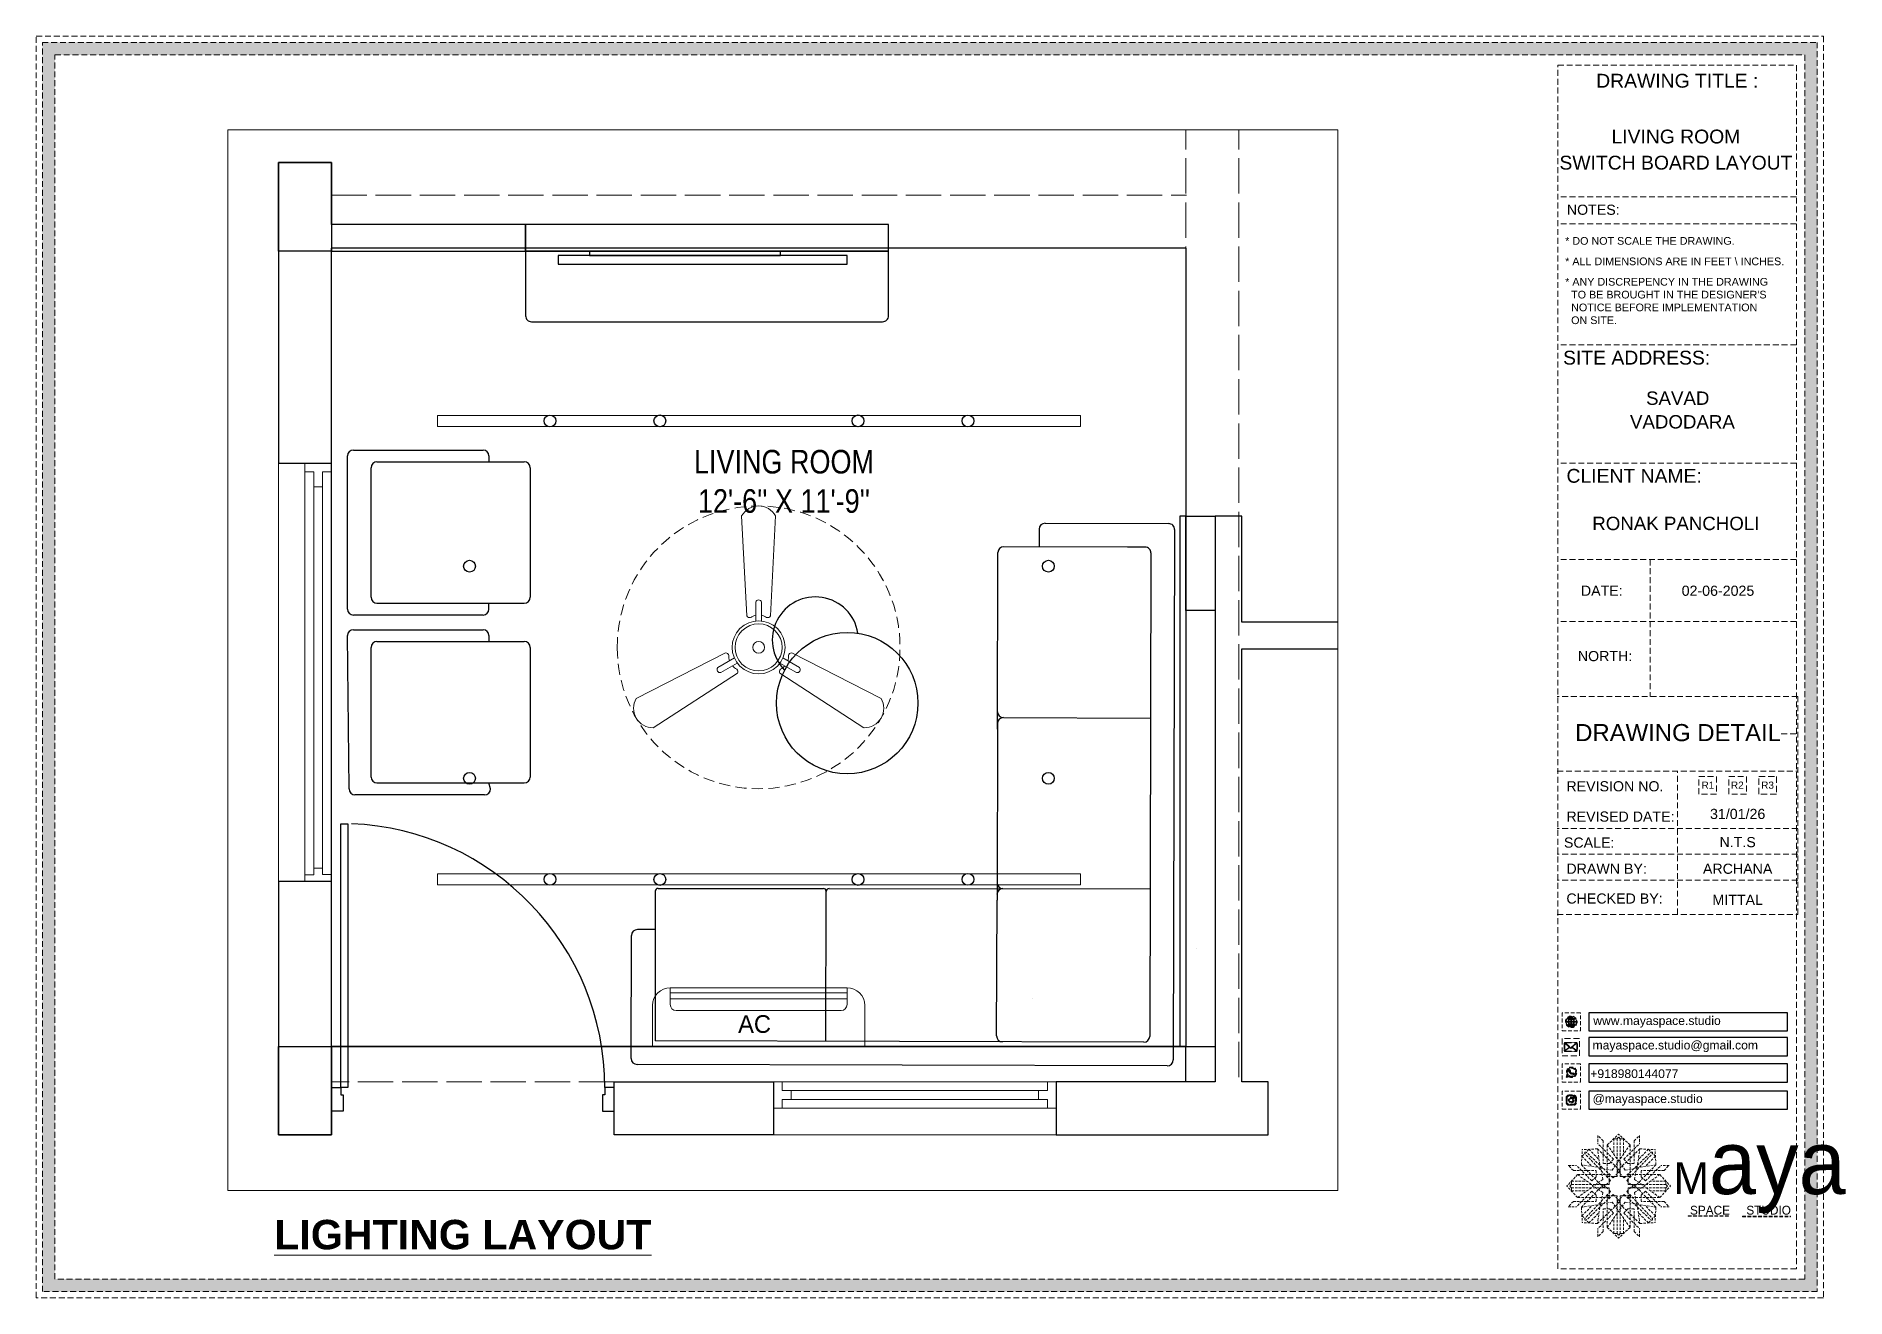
# Model space of a CAD drawing. Header units: millimetres. Extents: x 35877 to 3066687, y -650199 to -40525.
# Drawn here: x 149221.9 to 149529, y -179379.3 to -179165.2 of the extents above; entities that cross this region are included whole.
import ezdxf
from ezdxf.enums import TextEntityAlignment as Align

# ---------------------------------------------------------------- set-up
doc = ezdxf.new("R2010")
doc.units = ezdxf.units.MM
doc.header["$MEASUREMENT"] = 0
for name, pattern in [('ACAD_ISO02W100', [15, 12, -3]), ('DASHED', [0.75, 0.5, -0.25]), ('DASHEDX2', [1.5, 1, -0.5])]:
    doc.linetypes.add(name, pattern=pattern)
doc.layers.add('AR DOOR', color=40, linetype='Continuous')
doc.layers.add('AR ELE-5', color=134, linetype='Continuous')
for name, color, linetype, lineweight in [('COLUMN', 1, 'Continuous', 30), ('DIM.', 250, 'Continuous', 13), ('dim05', 1, 'Continuous', 13), ('Dimension', 10, 'DASHEDX2', 20), ('el', 7, 'Continuous', 20), ('Electrical', 84, 'Continuous', 30), ('FIRST FLOOR ( TEXT )', 7, 'Continuous', 9), ('FUR', 250, 'Continuous', 0), ('FURNITURE', 32, 'Continuous', 9), ('furniture dimensions', 1, 'DASHED', 0), ('GROUND FLOOR', 7, 'Continuous', 9), ('GROUND FLOOR  ( PLINE )', 251, 'Continuous', 30), ('GROUND FLOOR ( DW_RAIL )', 7, 'Continuous', 9), ('Labelling', 1, 'Continuous', 25), ('NAME PLATE', 7, 'Continuous', 25), ('Text', 7, 'Continuous', 15)]:
    doc.layers.add(name, color=color, linetype=linetype, lineweight=lineweight)
doc.styles.add('Arial', font='arial.ttf')
doc.styles.add('KATHA', font='swissc.ttf')
doc.styles.get("Standard").update_dxf_attribs({"font": 'arial.ttf', "height": 6})
doc.styles.add('TEXT', font='eurr____.ttf')

msp = doc.modelspace()

# ---------------------------------------------------------------- texts
at = {"color": 18, "true_color": 0x000000, "transparency": 33554687, "char_height": 1.47451, "attachment_point": 1}
for s, width, gutter_width, insert in [('www.mayaspace.studio', 9.902, 8.283, (149486.138, -179331.526, 0.238)), ('mayaspace.studio@gmail.com', 6.17756, 5.167, (149486.021, -179335.686, 0.238)), ('+918980144077', 24.08958, 5.167, (149485.639, -179340.536, 0.238)), ('@mayaspace.studio', 6.17756, 5.167, (149486.021, -179344.775, 0.238))]:
    msp.add_mtext_dynamic_manual_height_columns(s, width=width, gutter_width=gutter_width, heights=[0], dxfattribs=dict(at, insert=insert))
at = {"layer": 'DIM.', "color": 1, "transparency": 33554687, "insert": (149262.28, -179366.084, 0.307), "char_height": 5, "attachment_point": 1}
msp.add_mtext_dynamic_manual_height_columns('{\\fArial|b1|i0|c0|p34;\\LLIGHTING LAYOUT}', width=111.55884, gutter_width=1, heights=[0], dxfattribs=at)
at = {"layer": 'FIRST FLOOR ( TEXT )', "transparency": 33554687, "insert": (149348.786, -179240.76, -0.005), "char_height": 4, "attachment_point": 5, "style": 'KATHA'}
msp.add_mtext("LIVING ROOM\\P12'-6'' X 11'-9''", dxfattribs=at)
at = {"layer": 'NAME PLATE', "transparency": 33554687, "style": 'Arial'}
for s, height, p in [('DRAWING TITLE : ', 2.34819, (149500.854, -179173.908, 0.238)), ('LIVING ROOM', 2.34819, (149500.162, -179183.381, 0.238)), ('SWITCH BOARD LAYOUT', 2.34819, (149500.172, -179187.809, 0.238)), ('NOTES:', 1.7253, (149486.141, -179195.491, 0.238)), ('SITE ADDRESS:', 2.34819, (149493.503, -179220.908, 0.238)), (' SAVAD ', 2.27, (149500.473, -179227.749, 0.13)), ('VADODARA', 2.27, (149501.269, -179231.763, 0.13)), ('CLIENT NAME:', 2.34819, (149493.076, -179240.971, 0.238)), ('RONAK PANCHOLI    ', 2.26996, (149501.916, -179249.012, 0.13)), ('DATE:', 1.7253, (149487.587, -179260.16, 0.238)), ('02-06-2025', 1.7253, (149507.305, -179260.16, 0.238)), ('NORTH:', 1.7253, (149488.138, -179271.252, 0.238)), ('DRAWING DETAIL', 2.90312, (149500.53, -179284.83, 0.238)), ('REVISION NO.', 1.72534, (149489.815, -179293.351, 0.238)), ('REVISED DATE: ', 1.72534, (149491.088, -179298.496, 0.238)), ('SCALE:', 1.7253, (149485.447, -179302.908, 0.238)), ('DRAWN BY:', 1.7253, (149488.408, -179307.342, 0.238)), ('ARCHANA', 1.7253, (149510.646, -179307.349, 0.238)), ('CHECKED BY:', 1.72534, (149489.749, -179312.404, 0.238)), ('MITTAL', 1.7253, (149510.646, -179312.633, 0.238))]:
    msp.add_text(s, height=height, dxfattribs=at).set_placement(p, align=Align.CENTER)
for s, p in [('R1', (149504.507, -179292.906, 0.238)), ('R2', (149509.501, -179292.906, 0.238))]:
    msp.add_text(s, height=1.2163, dxfattribs=at).set_placement(p)
at = {"layer": 'NAME PLATE', "transparency": 33554687, "char_height": 1.30493, "width": 50.41613, "attachment_point": 1, "style": 'Arial'}
for s, insert in [('* DO NOT SCALE THE DRAWING.', (149481.372, -179199.267, 0.238)), ('* ALL DIMENSIONS ARE IN FEET \\\\ INCHES.', (149481.372, -179202.738, 0.238)), ("* ANY DISCREPENCY IN THE DRAWING \\P  TO BE BROUGHT IN THE DESIGNER'S\\P  NOTICE BEFORE IMPLEMENTATION \\P  ON SITE.", (149481.372, -179206.208, 0.238))]:
    msp.add_mtext(s, dxfattribs=dict(at, insert=insert))
at = {"layer": 'NAME PLATE', "lineweight": 0, "transparency": 33554687, "char_height": 1.7253, "attachment_point": 2, "style": 'Arial'}
for s, insert, width in [('31/01/26', (149510.646, -179296.321, 0.238), 14.9521), ('N.T.S', (149510.646, -179301.097, 0.238), 3.3674)]:
    msp.add_mtext(s, dxfattribs=dict(at, insert=insert, width=width))

# ---------------------------------------------------------------- blocks, each defined once
blk = doc.blocks.new('*U20')
for points in [[(0, 0), (0, 1120), (30, 1120), (30, 0)], [(-40, 0), (0, 0), (0, -30), (10, -30), (10, -100), (-40, -100)], [(1160, 0), (1120, 0), (1120, -30), (1110, -30), (1110, -100), (1160, -100)]]:
    blk.add_lwpolyline(points, close=True)
at = {"layer": 'AR ELE-5', "linetype": 'ByBlock', "ltscale": 15}
blk.add_arc((-1.6, -0.7), 1121.6, 0.03474, 87.62699, dxfattribs=at)
blk = doc.blocks.new('ac paln')
at = {"layer": 'Electrical', "lineweight": 15}
for p, q in [((389238.69, -37646.36), (389238.69, -37610.34)), ((389238.69, -37610.34), (389245.67, -37610.34)), ((389245.81, -37613.35), (389248.68, -37613.35)), ((389246.82, -37643.35), (389246.82, -37613.35)), ((389247.82, -37643.35), (389247.82, -37613.35)), ((389248.68, -37613.35), (389248.68, -37643.35)), ((389248.68, -37643.35), (389248.68, -37613.35)), ((389244.81, -37642.35), (389244.81, -37614.35)), ((389245.81, -37643.35), (389248.68, -37643.35)), ((389248.68, -37643.35), (389248.68, -37643.35)), ((389245.67, -37646.36), (389238.69, -37646.36))]:
    blk.add_line(p, q, dxfattribs=at)
for centre, start, end in [((389245.67, -37613.35), 0, 90), ((389245.67, -37643.35), 270, 0)]:
    blk.add_arc(centre, 3.01, start, end, dxfattribs=at)
at = {"layer": 'Electrical', "lineweight": 15, "extrusion": (0, 0, -1)}
for centre, start_param, end_param in [((389245.81, -37614.35), -0.785398, 0.785398), ((389245.81, -37642.35), 3.926991, 5.497787)]:
    blk.add_ellipse(centre, major_axis=(-0.71, 0.71), ratio=1, start_param=start_param, end_param=end_param, dxfattribs=at)
at = {"layer": 'Text', "style": 'TEXT'}
blk.add_text('AC', height=3, rotation=270, dxfattribs=at).set_placement((389241.02, -37624.87))
blk = doc.blocks.new('FSFSF')
at = {"color": 42, "lineweight": 5, "true_color": 0xe0ac11}
for p, q in [((28600.03, 143.51), (28600.03, 140.16)), ((28602.15, 141.41), (28600.03, 143.51)), ((28603.86, 139.69), (28608.58, 144.08)), ((28607.9, 142.22), (28608.58, 142.85)), ((28613.31, 139.69), (28608.58, 144.08)), ((28609.27, 142.22), (28608.59, 142.85)), ((28615.02, 141.41), (28617.14, 143.51)), ((28617.14, 143.51), (28617.14, 140.16)), ((28593.19, 131.45), (28593.54, 137.71)), ((28593.39, 135), (28594.56, 136.12)), ((28593.39, 135), (28597.6, 130.78)), ((28599.8, 138.06), (28593.54, 137.71)), ((28595.12, 136.69), (28594.53, 136.69)), ((28594.56, 136.12), (28594.56, 136.71)), ((28605.17, 124.98), (28594.56, 136.12)), ((28596.24, 137.86), (28595.12, 136.69)), ((28606.27, 126.08), (28595.12, 136.69)), ((28596.24, 137.86), (28600.47, 133.65)), ((28601.03, 130), (28599.8, 138.06)), ((28599.8, 138.05), (28608.58, 129.56)), ((28606.47, 133.76), (28600.03, 140.16)), ((28602.15, 141.41), (28602.15, 131.95)), ((28603.86, 126.58), (28603.86, 139.69)), ((28603.86, 139.69), (28608.58, 133.02)), ((28607.9, 142.22), (28606.58, 142.22)), ((28606.58, 142.22), (28606.58, 135.84)), ((28607.9, 142.22), (28607.9, 126.58)), ((28613.31, 139.69), (28608.59, 133.02)), ((28617.37, 138.05), (28608.59, 129.56)), ((28609.27, 142.22), (28609.27, 126.58)), ((28609.27, 142.22), (28610.59, 142.22)), ((28610.59, 142.22), (28610.59, 135.84)), ((28610.7, 133.76), (28617.14, 140.16)), ((28610.9, 126.08), (28622.05, 136.69)), ((28612.02, 124.98), (28622.62, 136.12)), ((28613.31, 126.58), (28613.31, 139.69)), ((28615.02, 141.41), (28615.02, 131.95)), ((28616.14, 130), (28617.37, 138.06)), ((28620.93, 137.86), (28616.7, 133.65)), ((28617.37, 138.06), (28623.63, 137.71)), ((28623.8, 135), (28619.59, 130.78)), ((28620.93, 137.86), (28622.05, 136.69)), ((28622.05, 136.69), (28622.64, 136.69)), ((28622.62, 136.12), (28622.62, 136.71)), ((28623.8, 135), (28622.62, 136.12)), ((28624, 131.45), (28623.65, 137.71)), ((28591.56, 127.39), (28587.17, 122.66)), ((28587.73, 131.22), (28591.08, 131.22)), ((28589.84, 129.1), (28587.73, 131.22)), ((28589.84, 129.1), (28599.29, 129.1)), ((28597.49, 124.78), (28591.08, 131.22)), ((28604.66, 127.39), (28591.56, 127.39)), ((28591.56, 127.39), (28598.23, 122.67)), ((28593.19, 131.45), (28601.69, 122.67)), ((28601.25, 130.22), (28593.19, 131.45)), ((28599.29, 126.5), (28599.29, 129.1)), ((28605.86, 129.18), (28601.03, 130)), ((28602.07, 125.39), (28601.25, 130.22)), ((28604.75, 131.95), (28602.15, 131.95)), ((28603.68, 126.54), (28603.68, 127.39)), ((28604.71, 127.57), (28603.86, 127.57)), ((28604.66, 123.35), (28604.66, 127.39)), ((28604.7, 126.58), (28604.71, 127.57)), ((28606.47, 133.76), (28604.75, 131.95)), ((28605.86, 129.18), (28608.58, 133.02)), ((28606.27, 126.08), (28608.58, 128.27)), ((28607.9, 128.92), (28608.58, 129.56)), ((28607.9, 128.92), (28608.58, 128.27)), ((28611.31, 129.18), (28608.59, 133.02)), ((28609.27, 128.92), (28608.59, 129.56)), ((28609.27, 128.92), (28608.59, 128.27)), ((28610.9, 126.08), (28608.59, 128.27)), ((28610.7, 133.76), (28612.42, 131.95)), ((28611.31, 129.18), (28616.14, 130)), ((28612.42, 131.95), (28615.02, 131.95)), ((28612.46, 126.58), (28612.46, 127.57)), ((28612.46, 127.57), (28613.31, 127.57)), ((28612.52, 123.35), (28612.52, 127.39)), ((28612.52, 127.39), (28625.63, 127.39)), ((28613.51, 126.54), (28613.51, 127.39)), ((28615.12, 125.39), (28615.94, 130.22)), ((28623.99, 131.45), (28615.5, 122.67)), ((28615.94, 130.22), (28624, 131.45)), ((28627.34, 129.1), (28617.89, 129.1)), ((28617.89, 126.5), (28617.89, 129.1)), ((28625.63, 127.39), (28618.96, 122.67)), ((28619.7, 124.78), (28626.1, 131.22)), ((28625.63, 127.39), (28630.02, 122.66)), ((28629.45, 131.22), (28626.1, 131.22)), ((28627.34, 129.1), (28629.45, 131.22)), ((28591.56, 117.94), (28587.17, 122.66)), ((28589.03, 123.35), (28588.4, 122.67)), ((28589.03, 121.98), (28588.4, 122.65)), ((28589.03, 123.35), (28589.03, 124.67)), ((28589.03, 124.67), (28595.4, 124.67)), ((28589.03, 123.35), (28604.66, 123.35)), ((28589.03, 121.98), (28604.66, 121.98)), ((28589.03, 121.98), (28589.03, 120.66)), ((28589.03, 120.66), (28595.4, 120.66)), ((28597.49, 120.54), (28591.08, 114.11)), ((28591.56, 117.94), (28598.23, 122.65)), ((28593.19, 113.88), (28601.69, 122.65)), ((28605.17, 120.35), (28594.56, 109.2)), ((28597.49, 124.78), (28599.29, 126.5)), ((28597.49, 120.54), (28599.29, 118.83)), ((28602.07, 125.39), (28598.23, 122.67)), ((28602.07, 119.94), (28598.23, 122.65)), ((28602.07, 119.94), (28601.25, 115.1)), ((28602.33, 123.35), (28601.69, 122.67)), ((28602.33, 121.98), (28601.69, 122.65)), ((28602.33, 123.35), (28602.97, 122.67)), ((28602.33, 121.98), (28602.97, 122.65)), ((28605.17, 124.98), (28602.97, 122.67)), ((28605.17, 120.35), (28602.97, 122.65)), ((28604.66, 126.54), (28603.68, 126.54)), ((28607.9, 126.58), (28603.86, 126.58)), ((28604.66, 121.98), (28604.66, 117.94)), ((28609.27, 126.58), (28613.31, 126.58)), ((28612.02, 124.98), (28614.21, 122.67)), ((28612.02, 120.35), (28614.21, 122.65)), ((28612.02, 120.35), (28622.62, 109.2)), ((28612.52, 126.54), (28613.51, 126.54)), ((28628.16, 123.35), (28612.52, 123.35)), ((28612.52, 121.98), (28612.52, 117.94)), ((28628.16, 121.98), (28612.52, 121.98)), ((28614.85, 123.35), (28614.21, 122.67)), ((28614.85, 121.98), (28614.21, 122.65)), ((28614.85, 123.35), (28615.5, 122.67)), ((28614.85, 121.98), (28615.5, 122.65)), ((28615.12, 125.39), (28618.96, 122.67)), ((28615.12, 119.94), (28618.96, 122.65)), ((28615.12, 119.94), (28615.94, 115.1)), ((28623.99, 113.88), (28615.5, 122.65)), ((28619.7, 124.78), (28617.89, 126.5)), ((28619.7, 120.54), (28617.89, 118.83)), ((28625.63, 117.94), (28618.96, 122.65)), ((28619.7, 120.54), (28626.1, 114.11)), ((28628.16, 124.67), (28621.78, 124.67)), ((28628.16, 120.66), (28621.78, 120.66)), ((28625.63, 117.94), (28630.02, 122.66)), ((28628.16, 123.35), (28628.16, 124.67)), ((28628.16, 123.35), (28628.78, 122.67)), ((28628.16, 121.98), (28628.78, 122.65)), ((28628.16, 121.98), (28628.16, 120.66)), ((28589.84, 116.23), (28587.73, 114.11)), ((28587.73, 114.11), (28591.08, 114.11)), ((28589.84, 116.23), (28599.29, 116.23)), ((28604.66, 117.94), (28591.56, 117.94)), ((28601.25, 115.1), (28593.19, 113.87)), ((28593.19, 113.87), (28593.54, 107.62)), ((28593.39, 110.32), (28597.6, 114.55)), ((28606.27, 119.15), (28595.12, 108.54)), ((28599.29, 118.83), (28599.29, 116.23)), ((28599.8, 107.17), (28608.58, 115.67)), ((28601.03, 115.23), (28599.8, 107.17)), ((28605.86, 116.05), (28601.03, 115.23)), ((28602.15, 103.82), (28602.15, 113.27)), ((28604.75, 113.27), (28602.15, 113.27)), ((28604.66, 118.78), (28603.68, 118.78)), ((28603.68, 118.78), (28603.68, 117.94)), ((28607.9, 118.65), (28603.86, 118.65)), ((28603.86, 118.65), (28603.86, 105.54)), ((28604.71, 117.66), (28603.86, 117.66)), ((28604.7, 118.65), (28604.71, 117.66)), ((28606.47, 111.47), (28604.75, 113.27)), ((28605.86, 116.05), (28608.58, 112.21)), ((28606.27, 119.15), (28608.58, 116.96)), ((28607.9, 103.01), (28607.9, 118.65)), ((28607.9, 116.31), (28608.58, 116.96)), ((28607.9, 116.31), (28608.58, 115.67)), ((28610.9, 119.15), (28608.59, 116.96)), ((28609.27, 116.31), (28608.59, 116.96)), ((28609.27, 116.31), (28608.59, 115.67)), ((28611.31, 116.05), (28608.59, 112.21)), ((28617.37, 107.17), (28608.59, 115.67)), ((28609.27, 118.65), (28613.31, 118.65)), ((28609.27, 103.01), (28609.27, 118.65)), ((28610.7, 111.47), (28612.42, 113.27)), ((28610.9, 119.15), (28622.05, 108.54)), ((28611.31, 116.05), (28616.14, 115.23)), ((28612.42, 113.27), (28615.02, 113.27)), ((28612.46, 118.65), (28612.46, 117.66)), ((28612.46, 117.66), (28613.31, 117.66)), ((28612.52, 118.78), (28613.51, 118.78)), ((28612.52, 117.94), (28625.63, 117.94)), ((28613.31, 118.65), (28613.31, 105.54)), ((28613.51, 118.78), (28613.51, 117.94)), ((28615.02, 103.82), (28615.02, 113.27)), ((28615.94, 115.1), (28624, 113.87)), ((28616.14, 115.23), (28617.37, 107.17)), ((28617.89, 118.83), (28617.89, 116.23)), ((28627.34, 116.23), (28617.89, 116.23)), ((28623.8, 110.32), (28619.59, 114.55)), ((28624, 113.87), (28623.65, 107.62)), ((28629.45, 114.11), (28626.1, 114.11)), ((28627.34, 116.23), (28629.45, 114.11)), ((28593.39, 110.32), (28594.56, 109.2)), ((28599.8, 107.17), (28593.54, 107.52)), ((28595.12, 108.54), (28594.53, 108.54)), ((28594.56, 109.2), (28594.56, 108.61)), ((28596.24, 107.37), (28595.12, 108.54)), ((28596.24, 107.37), (28600.47, 111.58)), ((28606.47, 111.47), (28600.03, 105.07)), ((28600.03, 101.71), (28600.03, 105.07)), ((28603.86, 105.54), (28608.58, 112.21)), ((28603.86, 105.54), (28608.58, 101.15)), ((28606.58, 103.01), (28606.58, 109.38)), ((28613.31, 105.54), (28608.58, 101.15)), ((28613.31, 105.54), (28608.59, 112.21)), ((28610.59, 103.01), (28610.59, 109.38)), ((28610.7, 111.47), (28617.14, 105.07)), ((28620.93, 107.37), (28616.7, 111.58)), ((28617.14, 101.71), (28617.14, 105.07)), ((28617.37, 107.17), (28623.63, 107.52)), ((28620.93, 107.37), (28622.05, 108.54)), ((28622.05, 108.54), (28622.64, 108.54)), ((28623.8, 110.32), (28622.62, 109.2)), ((28622.62, 109.2), (28622.62, 108.61)), ((28602.15, 103.82), (28600.03, 101.71)), ((28607.9, 103.01), (28606.58, 103.01)), ((28607.9, 103.01), (28608.58, 102.38)), ((28609.27, 103.01), (28608.59, 102.38)), ((28609.27, 103.01), (28610.59, 103.01)), ((28615.02, 103.82), (28617.14, 101.71))]:
    blk.add_line(p, q, dxfattribs=at)
blk = doc.blocks.new('hgwg')
at = {"layer": 'Dimension', "true_color": 0xd39e00}
h = blk.add_hatch(color=42, dxfattribs=at)
h.dxf.hatch_style = 1
h.paths.add_polyline_path([(27505.71, 45.05), (27494.27, 45.05), (27494.27, 44.9), (27505.71, 44.9)])
h = blk.add_hatch(color=42, dxfattribs=at)
h.dxf.hatch_style = 1
h.paths.add_polyline_path([(27523.3, 44.9), (27509.68, 44.9), (27509.68, 44.75), (27523.3, 44.75)])
at = {"layer": 'Dimension', "color": 42, "true_color": 0xd39e00}
for p, q in [((27494.27, 45.05), (27505.71, 45.05)), ((27494.27, 44.9), (27494.27, 45.05)), ((27494.27, 44.9), (27505.71, 44.9)), ((27505.71, 45.05), (27505.71, 44.9)), ((27509.68, 44.9), (27523.3, 44.9)), ((27509.68, 44.9), (27509.68, 44.75)), ((27509.68, 44.75), (27523.3, 44.75)), ((27523.3, 44.75), (27523.3, 44.9))]:
    blk.add_line(p, q, dxfattribs=at)
at = {"layer": 'Dimension', "color": 42, "true_color": 0xd39e00, "attachment_point": 1}
for s, width, insert, char_height in [('{\\fCinzel|b0|i0|c0|p2;\\H1.5x;M\\fAmsterdam One|b0|i0|c0|p2;\\H2x;aya}', 85.3277, (27490.17, 69.17), 6), ('{\\fCinzel|b0|i0|c0|p0;SPACE     STUDIO}', 66.129, (27494.83, 47.86), 2.5)]:
    blk.add_mtext_dynamic_manual_height_columns(s, width=width, gutter_width=30, heights=[0], dxfattribs=dict(at, insert=insert, char_height=char_height))
blk = doc.blocks.new('aggerg')
at = {"layer": 'Dimension', "color": 42, "true_color": 0xd39e00}
blk.add_lwpolyline([(-1.41, 1.41), (1.41, 1.41), (1.41, -1.41), (-1.41, -1.41)], close=True, dxfattribs=at)
at = {"layer": 'NAME PLATE', "lineweight": 0, "insert": (-0.03, 0.62), "char_height": 1.151, "width": 2.2458, "attachment_point": 2, "style": 'Arial'}
blk.add_mtext('R3', dxfattribs=at)
blk = doc.blocks.new('QEGW4TG')
at = {"layer": 'Dimension', "true_color": 0x000000}
h = blk.add_hatch(color=18, dxfattribs=at)
h.dxf.hatch_style = 1
h.paths.add_polyline_path([(2.69, 1.93, 0.170513), (2.95, 1.97, 0.190337), (3.11, 2.18, 0.316231), (3.07, 2.28), (2.79, 2.37, 0.273721), (2.69, 2.34, 0.040749), (2.63, 2.27, -0.441282), (2.53, 2.25, -0.11828), (2.06, 2.64, -0.441282), (2.07, 2.74, 0.040749), (2.13, 2.81, 0.290083), (2.14, 2.92), (2.01, 3.18, 0.316231), (1.91, 3.2, 0.190337), (1.73, 3, 0.170513), (1.72, 2.74, 0.252784)], flags=0)
h.paths.add_polyline_path([(1.19, 1.98), (1.03, 1.3, 0.550912), (1.11, 1.23), (1.75, 1.39, 6.344125)])
h.paths.add_polyline_path([(1.81, 1.7), (1.4, 1.6), (1.5, 2.03, -9.071339)], flags=16)
h.paths.add_polyline_path([(3.11, 2.16, -0.17811), (2.95, 1.97, -0.170513), (2.69, 1.93, -0.252784), (1.72, 2.74, -0.170513), (1.73, 3, -0.17811), (1.89, 3.19, -0.370089), (2.01, 3.18), (2.14, 2.92, -0.307185), (2.13, 2.8, -0.041087), (2.06, 2.73, 0.321676), (2.05, 2.65, 0.126524), (2.55, 2.24, 0.312216), (2.62, 2.26, -0.041087), (2.68, 2.34, -0.290673), (2.79, 2.37), (3.07, 2.28, -0.370089)], flags=0)
h = blk.add_hatch(color=18, dxfattribs=at)
h.dxf.hatch_style = 1
h.paths.add_polyline_path([(2.79, 2.37, 0.273721), (2.69, 2.34, 0.040749), (2.63, 2.27, -0.441282), (2.53, 2.25, -0.11828), (2.06, 2.64, -0.441282), (2.07, 2.74, 0.040749), (2.13, 2.81, 0.290083), (2.14, 2.92), (2.01, 3.18, 0.316231), (1.91, 3.2, 0.190337), (1.73, 3, 0.170513), (1.72, 2.74, 0.252784), (2.69, 1.93, 0.170513), (2.95, 1.97, 0.190337), (3.11, 2.18, 0.316231), (3.07, 2.28)])
for p, q in [((1.19, 1.98), (1.03, 1.3)), ((1.1, 1.23), (1.75, 1.39)), ((1.5, 2.03), (1.4, 1.6)), ((1.4, 1.6), (1.81, 1.7)), ((2.01, 3.18), (2.14, 2.92)), ((3.07, 2.28), (2.8, 2.36))]:
    blk.add_line(p, q)
blk.add_lwpolyline([(0, 0), (4.68, 0), (4.68, 4.68), (0, 4.68)], close=True)
for centre, radius, start, end in [((1.09, 1.29), 0.0598, 164.8483, 282.1458), ((2.39, 2.56), 1.34, 241.4727, 205.6422), ((2.39, 2.56), 1.04, 235.9962, 210.8333), ((2.09, 2.87), 0.39, 159.7007, 198.4072), ((2.96, 3.23), 1.33, 201.4218, 258.1669), ((2.07, 2.87), 0.364, 118.9685, 159.3648), ((1.94, 3.12), 0.0896, 41.8985, 123.1344), ((2.11, 2.68), 0.066, 135.9932, 224.8892), ((1.67, 3.16), 0.586, 312.4617, 321.8728), ((3.12, 3.42), 1.31, 216.5455, 243.5279), ((2.05, 2.87), 0.104, 320.3924, 28.6971), ((2.57, 2.3), 0.066, 234.2482, 323.1441), ((3.11, 1.94), 0.586, 137.2645, 146.6756), ((2.76, 2.27), 0.104, 70.4402, 138.745), ((2.75, 2.31), 0.39, 260.7301, 299.4366), ((2.76, 2.29), 0.364, 299.7725, 340.1688), ((3.03, 2.2), 0.0896, 336.0029, 57.2388)]:
    blk.add_arc(centre, radius, start, end)
blk = doc.blocks.new('ASGERG')
at = {"layer": 'Dimension', "true_color": 0x000000}
h = blk.add_hatch(color=18, dxfattribs=at)
h.dxf.hatch_style = 1
h.paths.add_polyline_path([(0.99, 1.7, 0.353872), (1.69, 1.03), (2.96, 1.03, 0.353872), (3.66, 1.7), (3.66, 2.99, 0.353872), (2.96, 3.67), (1.69, 3.67, 0.353872), (0.99, 2.99)])
h.paths.add_polyline_path([(1.27, 2.97, -0.353872), (1.72, 3.4), (2.94, 3.4, -0.353872), (3.38, 2.97), (3.38, 1.72, -0.353872), (2.94, 1.3), (1.72, 1.3, -0.353872), (1.27, 1.72)], flags=16)
h.paths.add_polyline_path([(3.02, 2.35, -1), (1.64, 2.35, -1)], flags=0)
h.paths.add_polyline_path([(2.74, 2.35, -1), (1.92, 2.35, -1)], flags=0)
h.paths.add_polyline_path([(2.86, 3.02, -1), (3.19, 3.02, -1)], flags=0)
h.paths.add_polyline_path([(1.64, 2.35, 1), (3.02, 2.35, 1)], flags=0)
h = blk.add_hatch(color=18, dxfattribs=at)
h.dxf.hatch_style = 1
h.paths.add_polyline_path([(1.64, 2.35, 1), (3.02, 2.35, 1)])
h.paths.add_polyline_path([(2.74, 2.35, -1), (1.92, 2.35, -1)], flags=16)
h = blk.add_hatch(color=18, dxfattribs=at)
h.dxf.hatch_style = 1
h.paths.add_polyline_path([(3.19, 3.02, 1), (2.86, 3.02, 1)])
for p, q in [((0.99, 2.99), (0.99, 1.7)), ((1.27, 2.97), (1.27, 1.72)), ((1.69, 3.67), (2.96, 3.67)), ((1.69, 1.03), (2.96, 1.03)), ((2.94, 3.4), (1.72, 3.4)), ((2.94, 1.3), (1.72, 1.3)), ((3.38, 2.97), (3.38, 1.72)), ((3.66, 2.99), (3.66, 1.7))]:
    blk.add_line(p, q)
blk.add_lwpolyline([(0, 0), (4.68, 0), (4.68, 4.68), (0, 4.68)], close=True)
for centre, radius in [((2.33, 2.35), 0.694), ((2.33, 2.35), 0.414), ((3.02, 3.02), 0.168)]:
    blk.add_circle(centre, radius)
for centre, radius, start, end in [((1.76, 2.89), 0.778, 94.8631, 172.8127), ((1.76, 1.8), 0.778, 187.1873, 265.1369), ((1.76, 2.91), 0.491, 94.8631, 172.8127), ((1.76, 1.78), 0.491, 187.1873, 265.1369), ((2.9, 2.91), 0.491, 7.1873, 85.1369), ((2.9, 1.78), 0.491, 274.8631, 352.8127), ((2.89, 2.89), 0.778, 7.1873, 85.1369), ((2.89, 1.8), 0.778, 274.8631, 352.8127)]:
    blk.add_arc(centre, radius, start, end)
blk = doc.blocks.new('DTGWEGEARG')
at = {"layer": 'Dimension', "true_color": 0x000000}
h = blk.add_hatch(color=18, dxfattribs=at)
h.dxf.hatch_style = 1
h.paths.add_polyline_path([(3.83, 2.34, 1), (0.85, 2.34, 1)])
h.paths.add_polyline_path([(2.51, 1.01, 0.105795), (2.96, 1.58, -0.055205), (3.3, 1.41, -0.169822)], flags=16)
h.paths.add_polyline_path([(2.41, 1.12), (2.41, 1.69, -0.058279), (2.81, 1.63, -0.103353)], flags=16)
h.paths.add_polyline_path([(2.26, 1.13, -0.101741), (1.87, 1.63, -0.057171), (2.26, 1.69)], flags=16)
h.paths.add_polyline_path([(2.17, 1.01, -0.169822), (1.38, 1.41, -0.055205), (1.72, 1.58, 0.105795)], flags=16)
h.paths.add_polyline_path([(3.02, 1.72, 0.081336), (3.13, 2.27), (3.68, 2.27, -0.152069), (3.4, 1.52, 0.05687)], flags=16)
h.paths.add_polyline_path([(2.87, 1.77, 0.061945), (2.41, 1.84), (2.41, 2.27), (2.98, 2.27, -0.081344)], flags=16)
h.paths.add_polyline_path([(2.26, 1.84, 0.060923), (1.8, 1.77, -0.081344), (1.7, 2.27), (2.26, 2.27)], flags=16)
h.paths.add_polyline_path([(1.66, 1.72, 0.05687), (1.28, 1.52, -0.152069), (1, 2.27), (1.55, 2.27, 0.081336)], flags=16)
h.paths.add_polyline_path([(2.41, 2.42), (2.41, 2.83, 0.061945), (2.87, 2.91, -0.080009), (2.98, 2.42)], flags=16)
h.paths.add_polyline_path([(3.13, 2.42, 0.080116), (3.02, 2.96, 0.05687), (3.4, 3.16, 0.028258), (3.3, 3.27, -0.055205), (2.96, 3.1, 0.105795), (2.51, 3.67, -0.36029), (3.68, 2.42)], flags=16)
h.paths.add_polyline_path([(2.26, 2.42), (1.7, 2.42, -0.080009), (1.8, 2.91, 0.060923), (2.26, 2.84)], flags=16)
h.paths.add_polyline_path([(1.55, 2.42), (1, 2.42, -0.150466), (1.28, 3.16, 0.05687), (1.66, 2.96, 0.080116)], flags=16)
h.paths.add_polyline_path([(2.41, 2.98), (2.41, 3.56, -0.103353), (2.81, 3.05, -0.058279)], flags=16)
h.paths.add_polyline_path([(2.26, 2.99, -0.057171), (1.87, 3.05, -0.101741), (2.26, 3.55)], flags=16)
h.paths.add_polyline_path([(1.72, 3.1, -0.055205), (1.38, 3.27, -0.169822), (2.17, 3.67, 0.105795)], flags=16)
blk.add_lwpolyline([(0, 0), (4.68, 0), (4.68, 4.68), (0, 4.68)], close=True)
at = {"layer": 'Dimension', "color": 18, "true_color": 0x000000}
for p, q in [((1, 2.42), (1.55, 2.42)), ((1, 2.27), (1.55, 2.27)), ((1.7, 2.42), (2.26, 2.42)), ((1.7, 2.27), (2.26, 2.27)), ((2.26, 3.55), (2.26, 2.99)), ((2.26, 2.84), (2.26, 2.42)), ((2.26, 2.27), (2.26, 1.84)), ((2.26, 1.69), (2.26, 1.13)), ((2.41, 3.56), (2.41, 2.98)), ((2.41, 2.83), (2.41, 2.42)), ((2.41, 2.42), (2.98, 2.42)), ((2.41, 2.27), (2.98, 2.27)), ((2.41, 2.27), (2.41, 1.84)), ((2.41, 1.69), (2.41, 1.12)), ((3.13, 2.42), (3.68, 2.42)), ((3.13, 2.27), (3.68, 2.27))]:
    blk.add_line(p, q, dxfattribs=at)
blk.add_circle((2.34, 2.34), 1.49, dxfattribs=at)
for centre, radius, start, end in [((2.34, 2.34), 1.34, 142.3819, 176.6093), ((2.34, 2.34), 1.34, 183.0315, 217.6181), ((2.34, 4.74), 1.9, 236.1399, 249.1595), ((2.34, -0.06), 1.9, 110.8405, 123.8601), ((2.34, 2.34), 1.34, 97.3549, 135.9073), ((2.34, 4.74), 1.75, 236.7417, 249.3811), ((2.34, -0.06), 1.75, 110.6189, 123.2583), ((2.34, 2.34), 1.34, 224.0927, 262.6451), ((3.28, 2.34), 1.73, 159.0567, 177.3789), ((3.28, 2.34), 1.73, 182.3435, 200.9433), ((3.28, 2.34), 1.58, 158.8325, 177.1302), ((3.28, 2.34), 1.58, 182.5658, 201.1675), ((3.28, 2.34), 1.73, 129.9301, 154.0867), ((3.28, 2.34), 1.73, 205.9133, 230.0699), ((2.34, 4.74), 1.9, 253.6799, 267.6253), ((2.34, -0.06), 1.9, 92.3747, 106.3201), ((3.28, 2.34), 1.58, 130.1073, 153.3446), ((2.34, 4.74), 1.75, 254.3336, 267.422), ((2.34, -0.06), 1.75, 92.578, 105.6664), ((3.28, 2.34), 1.58, 206.6554, 229.8927), ((1.4, 2.34), 1.58, 26.6554, 50.2584), ((2.34, 4.74), 1.75, 272.3248, 285.6664), ((2.34, 4.74), 1.9, 272.1415, 286.3201), ((2.34, -0.06), 1.9, 73.6799, 87.8585), ((2.34, -0.06), 1.75, 74.3336, 87.6752), ((1.4, 2.34), 1.58, 309.7416, 333.3446), ((2.34, 2.34), 1.34, 3.3907, 82.6451), ((1.4, 2.34), 1.73, 25.9133, 50.0699), ((1.4, 2.34), 1.73, 309.9301, 334.0867), ((2.34, 2.34), 1.34, 277.3549, 315.9073), ((1.4, 2.34), 1.58, 2.8698, 21.1675), ((1.4, 2.34), 1.58, 338.8325, 357.4342), ((2.34, 4.74), 1.75, 290.6189, 303.2583), ((2.34, -0.06), 1.75, 56.7417, 69.3811), ((2.34, 4.74), 1.9, 290.8405, 303.8601), ((1.4, 2.34), 1.73, 2.6211, 20.9433), ((1.4, 2.34), 1.73, 339.0567, 357.6565), ((2.34, -0.06), 1.9, 56.1399, 69.1595), ((2.34, 2.34), 1.34, 322.3819, 356.9685)]:
    blk.add_arc(centre, radius, start, end, dxfattribs=at)
blk = doc.blocks.new('fan')
at = {"layer": 'Electrical', "lineweight": 15, "ltscale": 20}
for p, q in [((3300835.29, -509900.78), (3300836.47, -509923.43)), ((3300841.81, -509923.43), (3300842.99, -509900.78)), ((3300838.47, -509924.57), (3300838.47, -509920.25)), ((3300839.81, -509920.28), (3300839.81, -509924.57)), ((3300831.66, -509931.77), (3300811.45, -509942.07)), ((3300829.93, -509935.08), (3300833.64, -509932.93)), ((3300834.31, -509934.09), (3300830.57, -509936.25)), ((3300847.68, -509936.23), (3300843.97, -509934.09)), ((3300844.64, -509932.93), (3300848.38, -509935.09)), ((3300866.83, -509942.07), (3300846.62, -509931.77)), ((3300815.3, -509948.74), (3300834.33, -509936.39)), ((3300843.95, -509936.39), (3300862.98, -509948.74))]:
    blk.add_line(p, q, dxfattribs=at)
at = {"layer": 'Electrical', "linetype": 'DASHED', "lineweight": 15, "ltscale": 5}
blk.add_circle((3300839.14, -509930.53), 32, dxfattribs=at)
at = {"layer": 'Electrical', "lineweight": 15, "ltscale": 20}
for centre, major_axis, start_param, end_param in [((3300839.14, -509902.94), (3.12, 3.12), -0.272136, 1.842967), ((3300839.13, -509920.5), (0.501, 0.501), -0.465536, 1.983618), ((3300839.14, -509930.53), (4.24, -4.24), 3.14161, 9.424795), ((3300839.14, -509930.53), (3.77, -3.77), 1.749190548672175e-05, 6.283202799085073), ((3300837.1, -509923.08), (0.51, 0.51), 2.863014, 4.257784), ((3300839.14, -509926.42), (2.27, -2.27), 2.565057, 2.951308), ((3300839.14, -509926.42), (2.27, 2.27), 0.19032, 0.57657), ((3300841.18, -509923.08), (0.51, -0.51), 5.167028, 6.561799), ((3300839.14, -509930.53), (0.943, 0.943), 1.570814, 7.853999), ((3300830.46, -509935.55), (0.501, -0.501), 3.199655, 5.648809), ((3300831.67, -509932.49), (0.51, -0.51), 0.978238, 2.373008), ((3300835.59, -509932.58), (2.27, -2.27), 3.855511, 4.241762), ((3300835.59, -509932.58), (2.27, -2.27), 4.659452, 5.045703), ((3300842.69, -509932.58), (2.27, 2.27), 4.37911, 4.765361), ((3300842.69, -509932.58), (2.27, 2.27), 5.183051, 5.569301), ((3300846.61, -509932.49), (0.51, -0.51), 2.339416, 3.734186), ((3300847.83, -509935.54), (0.501, 0.501), 3.723254, 6.172408), ((3300833.71, -509936.02), (0.51, 0.51), -1.325776, 0.068994), ((3300844.57, -509936.02), (0.51, -0.51), 3.072633, 4.467404), ((3300815.25, -509944.32), (3.12, -3.12), 3.393055, 5.508159), ((3300863.03, -509944.32), (3.12, -3.12), 5.48745, 7.602554)]:
    blk.add_ellipse(centre, major_axis=major_axis, ratio=1, start_param=start_param, end_param=end_param, dxfattribs=at)

# ---------------------------------------------------------------- hatches: boundary and pattern name
at = {"layer": 'Dimension', "true_color": 0xd39e00, "transparency": 33554687}
h = msp.add_hatch(color=42, dxfattribs=at)
h.paths.add_polyline_path([(149222.931, -179166.23), (149222.931, -179378.257), (149524.158, -179378.257), (149524.158, -179166.23)])
h.paths.add_polyline_path([(149225.045, -179168.344), (149522.044, -179168.344), (149522.044, -179376.142), (149225.045, -179376.142)], flags=16)
at = {"layer": 'Dimension', "true_color": 0x000000, "transparency": 33554687}
h = msp.add_hatch(color=18, dxfattribs=at)
h.dxf.hatch_style = 1
h.paths.add_polyline_path([(149483.21, -179337.524, 0.4142136), (149483.435, -179337.3), (149483.435, -179336.178, 0.4142136), (149483.21, -179335.953), (149481.427, -179335.953, 0.4142136), (149481.203, -179336.178), (149481.203, -179337.3, 0.4142136), (149481.427, -179337.524)])
h.paths.add_polyline_path([(149482.484, -179336.848), (149483.31, -179337.399, -0.1989124), (149483.21, -179337.44), (149481.427, -179337.44, -0.1989124), (149481.328, -179337.399), (149482.153, -179336.848), (149482.319, -179337.003)], flags=16)
h.paths.add_polyline_path([(149482.319, -179336.888), (149481.411, -179336.038, -0.0287833), (149481.427, -179336.037), (149483.21, -179336.037, -0.0287833), (149483.226, -179336.038)], flags=16)
h.paths.add_polyline_path([(149482.547, -179336.789), (149483.308, -179336.077, -0.2024819), (149483.351, -179336.178), (149483.351, -179337.3, -0.043076), (149483.349, -179337.324)], flags=16)
h.paths.add_polyline_path([(149482.09, -179336.789), (149481.289, -179337.324, -0.043076), (149481.287, -179337.3), (149481.287, -179336.178, -0.2024819), (149481.329, -179336.077)], flags=16)

# ---------------------------------------------------------------- linework, layer by layer
at = {"color": 9, "lineweight": 30, "true_color": 0xc7c8ca, "transparency": 33554687, "elevation": -0.005}
for points in [[(149348.205, -179202.403), (149348.205, -179201.637), (149315.768, -179201.637), (149315.768, -179202.403)], [(149348.205, -179202.403), (149348.205, -179201.637), (149315.768, -179201.637), (149315.768, -179202.403)], [(149359.487, -179203.85), (149359.487, -179202.403), (149310.487, -179202.403), (149310.487, -179203.85)], [(149359.487, -179203.85), (149359.487, -179202.403), (149310.487, -179202.403), (149310.487, -179203.85)]]:
    msp.add_lwpolyline(points, close=True, dxfattribs=at)
at = {"color": 18, "true_color": 0x000000, "transparency": 33554687, "elevation": 0.238}
for points in [[(149485.377, -179334.009), (149519.129, -179334.009), (149519.129, -179330.924), (149485.377, -179330.924)], [(149485.377, -179338.219), (149519.129, -179338.219), (149519.129, -179335.134), (149485.377, -179335.134)], [(149485.392, -179342.71), (149519.129, -179342.71), (149519.129, -179339.625), (149485.392, -179339.625)], [(149485.377, -179347.309), (149519.129, -179347.309), (149519.129, -179344.224), (149485.377, -179344.224)]]:
    msp.add_lwpolyline(points, close=True, dxfattribs=at)
at = {"layer": 'COLUMN', "transparency": 33554687, "elevation": -0.005}
for points in [[(149262.987, -179186.637), (149271.987, -179186.637), (149271.987, -179201.637), (149262.987, -179201.637)], [(149262.987, -179336.637), (149271.987, -179336.637), (149271.987, -179351.637), (149262.987, -179351.637)]]:
    msp.add_lwpolyline(points, close=True, dxfattribs=at)
at = {"layer": 'Dimension', "color": 42, "true_color": 0xd39e00, "transparency": 33554687}
for p, q in [((149520.612, -179192.45, 0.238), (149480.136, -179192.45, 0.238)), ((149520.612, -179197.009, 0.238), (149480.136, -179197.009, 0.238)), ((149520.612, -179217.581, 0.238), (149480.136, -179217.581, 0.238)), ((149520.612, -179237.644, 0.238), (149480.136, -179237.644, 0.238)), ((149520.612, -179253.991, 0.238), (149480.136, -179253.991, 0.238)), ((149495.797, -179253.991, 0.238), (149495.797, -179277.228, 0.238)), ((149520.612, -179264.51, 0.238), (149480.136, -179264.51, 0.238)), ((149520.858, -179277.228, 0.238), (149480.011, -179277.228, 0.238)), ((149520.858, -179277.228, 0.238), (149520.858, -179314.225, 0.238)), ((149518.04, -179283.571, 0.238), (149520.858, -179283.571, 0.238)), ((149480.011, -179289.913, 0.238), (149520.858, -179289.913, 0.238)), ((149500.434, -179314.225, 0.238), (149500.434, -179289.913, 0.238)), ((149520.858, -179299.637, 0.238), (149480.011, -179299.637, 0.238)), ((149520.858, -179304.017, 0.238), (149480.011, -179304.017, 0.238)), ((149520.858, -179308.397, 0.238), (149480.011, -179308.397, 0.238)), ((149480.011, -179314.225, 0.238), (149520.858, -179314.225, 0.238))]:
    msp.add_line(p, q, dxfattribs=at)
at = {"layer": 'Dimension', "color": 18, "true_color": 0x000000, "transparency": 33554687}
for p, q in [((149481.203, -179336.178, 0.238), (149481.203, -179337.3, 0.238)), ((149481.287, -179336.178, 0.238), (149481.287, -179337.3, 0.238)), ((149481.289, -179337.324, 0.238), (149482.09, -179336.789, 0.238)), ((149481.328, -179337.399, 0.238), (149482.153, -179336.848, 0.238)), ((149481.329, -179336.077, 0.238), (149482.09, -179336.789, 0.238)), ((149481.411, -179336.038, 0.238), (149482.319, -179336.888, 0.238)), ((149481.427, -179335.953, 0.238), (149483.21, -179335.953, 0.238)), ((149481.427, -179336.037, 0.238), (149483.21, -179336.037, 0.238)), ((149482.153, -179336.848, 0.238), (149482.319, -179337.003, 0.238)), ((149482.319, -179336.888, 0.238), (149483.226, -179336.038, 0.238)), ((149482.319, -179337.003, 0.238), (149482.484, -179336.848, 0.238)), ((149483.31, -179337.399, 0.238), (149482.484, -179336.848, 0.238)), ((149482.547, -179336.789, 0.238), (149483.308, -179336.077, 0.238)), ((149483.349, -179337.324, 0.238), (149482.547, -179336.789, 0.238)), ((149483.351, -179336.178, 0.238), (149483.351, -179337.3, 0.238)), ((149483.435, -179336.178, 0.238), (149483.435, -179337.3, 0.238)), ((149481.427, -179337.44, 0.238), (149483.21, -179337.44, 0.238)), ((149481.427, -179337.524, 0.238), (149483.21, -179337.524, 0.238))]:
    msp.add_line(p, q, dxfattribs=at)
at = {"layer": 'Dimension', "color": 42, "true_color": 0xd39e00, "transparency": 33554687, "elevation": 0.238}
for points in [[(149221.874, -179165.173), (149525.215, -179165.173), (149525.215, -179379.314), (149221.874, -179379.314)], [(149222.931, -179166.23), (149524.158, -179166.23), (149524.158, -179378.257), (149222.931, -179378.257)], [(149225.045, -179168.344), (149522.044, -179168.344), (149522.044, -179376.142), (149225.045, -179376.142)], [(149480.136, -179374.403), (149480.136, -179170.084), (149520.612, -179170.084), (149520.612, -179374.403)], [(149504.05, -179290.854), (149507.03, -179290.854), (149507.03, -179293.834), (149504.05, -179293.834)], [(149509.156, -179290.854), (149512.136, -179290.854), (149512.136, -179293.834), (149509.156, -179293.834)]]:
    msp.add_lwpolyline(points, close=True, dxfattribs=at)
at = {"layer": 'Dimension', "transparency": 33554687, "elevation": 0.238}
msp.add_lwpolyline([(149480.85, -179338.242), (149483.784, -179338.242), (149483.784, -179335.309), (149480.85, -179335.309)], close=True, dxfattribs=at)
at = {"layer": 'Dimension', "color": 18, "true_color": 0x000000, "transparency": 33554687}
for centre, radius, start, end in [((149481.427, -179336.178, 0.238), 0.224, 90, 180), ((149481.427, -179336.178, 0.238), 0.14, 134.21354, 180), ((149481.427, -179336.178, 0.238), 0.14, 90, 96.59481), ((149483.21, -179336.178, 0.238), 0.224, 0, 90), ((149483.21, -179336.178, 0.238), 0.14, 83.40519, 90), ((149483.21, -179336.178, 0.238), 0.14, 0, 45.78646), ((149481.427, -179337.3, 0.238), 0.224, 180, 270), ((149481.427, -179337.3, 0.238), 0.14, 180, 189.86619), ((149481.427, -179337.3, 0.238), 0.14, 224.99995, 270), ((149483.21, -179337.3, 0.238), 0.224, 270, 0), ((149483.21, -179337.3, 0.238), 0.14, 270, 315.00005), ((149483.21, -179337.3, 0.238), 0.14, 350.13381, 0)]:
    msp.add_arc(centre, radius, start, end, dxfattribs=at)
at = {"layer": 'FUR', "transparency": 33554687}
msp.add_line((149418.855, -179319.949, -0.005), (149418.855, -179319.949, -0.005), dxfattribs=at)
msp.add_line((149418.855, -179319.949, -0.005), (149418.855, -179319.949, -0.005), dxfattribs=at)
at = {"layer": 'FUR', "color": 9, "lineweight": 30, "true_color": 0xc7c8ca, "transparency": 33554687}
msp.add_line((149390.891, -179328.495, -0.005), (149390.891, -179328.495, -0.005), dxfattribs=at)
at = {"layer": 'FURNITURE', "color": 9, "lineweight": 30, "true_color": 0xc7c8ca, "transparency": 33554687}
for p, q in [((149275.714, -179235.418, -0.005), (149297.714, -179235.418, -0.005)), ((149274.714, -179262.418, -0.005), (149274.714, -179236.418, -0.005)), ((149278.714, -179260.418, -0.005), (149278.714, -179238.418, -0.005)), ((149279.714, -179237.418, -0.005), (149304.714, -179237.418, -0.005)), ((149298.714, -179236.418, -0.005), (149298.714, -179237.418, -0.005)), ((149305.714, -179238.418, -0.005), (149305.714, -179260.418, -0.005)), ((149393.089, -179247.847, -0.005), (149414.088, -179247.901, -0.005)), ((149416.987, -179246.637, -0.005), (149415.987, -179246.637, -0.005)), ((149415.987, -179246.637, -0.005), (149415.987, -179336.638, -0.005)), ((149392.086, -179248.844, -0.005), (149392.078, -179251.844, -0.005)), ((149415.086, -179248.904, -0.005), (149414.851, -179338.948, -0.005)), ((149385.019, -179282.823, -0.005), (149385.089, -179252.823, -0.005)), ((149407.078, -179251.883, -0.005), (149386.091, -179251.826, -0.005)), ((149410.078, -179251.891, -0.005), (149407.078, -179251.883, -0.005)), ((149411.076, -179252.893, -0.005), (149410.861, -179334.938, -0.005)), ((149279.714, -179261.418, -0.005), (149282.714, -179261.418, -0.005)), ((149282.714, -179261.418, -0.005), (149304.714, -179261.418, -0.005)), ((149298.714, -179262.418, -0.005), (149298.714, -179261.418, -0.005)), ((149297.714, -179263.418, -0.005), (149275.714, -179263.418, -0.005)), ((149275.714, -179265.918, -0.005), (149297.714, -179265.918, -0.005)), ((149274.978, -179292.936, -0.005), (149274.714, -179266.918, -0.005)), ((149278.714, -179290.918, -0.005), (149278.714, -179268.918, -0.005)), ((149279.714, -179267.918, -0.005), (149304.714, -179267.918, -0.005)), ((149298.714, -179266.918, -0.005), (149298.714, -179267.918, -0.005)), ((149305.714, -179268.918, -0.005), (149305.714, -179290.918, -0.005)), ((149386.016, -179280.834, -0.005), (149411.003, -179280.901, -0.005)), ((149385.014, -179281.831, -0.005), (149384.944, -179311.812, -0.005)), ((149297.978, -179293.936, -0.005), (149275.978, -179293.936, -0.005)), ((149279.714, -179291.918, -0.005), (149282.714, -179291.918, -0.005)), ((149282.714, -179291.918, -0.005), (149304.714, -179291.918, -0.005)), ((149298.978, -179292.936, -0.005), (149298.714, -179291.918, -0.005)), ((149326.927, -179310.311, -0.005), (149326.927, -179335.714, -0.005)), ((149327.428, -179309.813, -0.005), (149355.497, -179309.832, -0.005)), ((149355.885, -179335.791, -0.005), (149355.953, -179310.327, -0.005)), ((149356.452, -179309.833, -0.005), (149410.923, -179309.871, -0.005)), ((149384.874, -179334.868, -0.005), (149384.944, -179311.812, -0.005)), ((149322.851, -179338.703, -0.005), (149322.905, -179317.809, -0.005)), ((149326.908, -179316.819, -0.005), (149323.908, -179316.811, -0.005)), ((149271.989, -179342.637, -0.005), (149271.987, -179336.655, -0.005)), ((149271.987, -179336.676, -0.005), (149416.987, -179336.676, -0.005)), ((149409.859, -179335.936, -0.005), (149326.927, -179335.714, -0.005)), ((149413.848, -179339.946, -0.005), (149323.848, -179339.706, -0.005))]:
    msp.add_line(p, q, dxfattribs=at)
at = {"layer": 'FURNITURE', "color": 18, "lineweight": 0, "true_color": 0x000000, "transparency": 33554687}
msp.add_lwpolyline([(149254.393, -179181.079), (149442.773, -179181.079), (149442.773, -179361.118), (149254.393, -179361.118)], close=True, dxfattribs=at)
at = {"layer": 'FURNITURE', "color": 9, "lineweight": 30, "true_color": 0xc7c8ca, "transparency": 33554687, "elevation": -0.005}
msp.add_lwpolyline([(149366.53, -179197.137), (149304.93, -179197.137), (149304.93, -179201.637), (149366.53, -179201.637)], close=True, dxfattribs=at)
msp.add_lwpolyline([(149366.53, -179212.637), (149366.53, -179201.637), (149304.93, -179201.637), (149304.93, -179212.637, 0.4142136), (149305.93, -179213.637), (149365.53, -179213.637, 0.4142136)], format="xyb", close=True, dxfattribs=at)
at = {"layer": 'FURNITURE', "color": 1, "lineweight": 0, "transparency": 33554687, "elevation": -0.005}
msp.add_lwpolyline([(149289.968, -179229.537), (149399.111, -179229.537), (149399.111, -179231.413), (149289.968, -179231.413)], close=True, dxfattribs=at)
at = {"layer": 'FURNITURE', "color": 1, "lineweight": 0, "transparency": 33554687}
msp.add_lwpolyline([(149289.968, -179309.227), (149399.111, -179309.227), (149399.111, -179307.352), (149289.968, -179307.352)], close=True, dxfattribs=at)
at = {"layer": 'FURNITURE', "color": 240, "lineweight": 30, "true_color": 0xed1f24, "transparency": 33554687}
for centre in [(149309.073, -179230.475, -0.005), (149327.721, -179230.462, -0.005), (149361.358, -179230.462, -0.005), (149380.006, -179230.475, -0.005), (149295.419, -179255.137, -0.005), (149393.66, -179255.137, -0.005), (149295.419, -179291.137, -0.005), (149393.66, -179291.137, -0.005), (149309.073, -179308.289), (149327.721, -179308.303), (149361.358, -179308.303), (149380.006, -179308.289)]:
    msp.add_circle(centre, 1, dxfattribs=at)
at = {"layer": 'FURNITURE', "color": 9, "lineweight": 30, "true_color": 0xc7c8ca, "transparency": 33554687}
msp.add_circle((149359.521, -179278.37, 0.064), 12, dxfattribs=at)
for centre, radius, start, end in [((149275.714, -179236.418, -0.005), 1, 90, 180), ((149297.714, -179236.418, -0.005), 1, 0, 90), ((149279.714, -179238.418, -0.005), 1, 90, 180), ((149304.714, -179238.418, -0.005), 1, 0, 90), ((149393.086, -179248.847, -0.005), 1, 89.852, 179.852), ((149414.086, -179248.901, -0.005), 1, 359.852, 89.852), ((149386.089, -179252.826, -0.005), 1, 89.852, 179.852), ((149410.076, -179252.891, -0.005), 1, 359.852, 89.852), ((149275.714, -179262.418, -0.005), 1, 180, 270), ((149279.714, -179260.418, -0.005), 1, 180, 270), ((149297.714, -179262.418, -0.005), 1, 270, 0), ((149304.714, -179260.418, -0.005), 1, 270, 0), ((149354.112, -179267.658, 0.064), 7.313, 9.04978, 224.53227), ((149275.714, -179266.918, -0.005), 1, 90, 180), ((149297.714, -179266.918, -0.005), 1, 0, 90), ((149279.714, -179268.918, -0.005), 1, 90, 180), ((149304.714, -179268.918, -0.005), 1, 0, 90), ((149386.014, -179281.834, -0.005), 1, 89.852, 179.852), ((149386.019, -179279.834, -0.005), 1, 179.852, 269.852), ((149279.714, -179290.918, -0.005), 1, 180, 270), ((149304.714, -179290.918, -0.005), 1, 270, 0), ((149275.978, -179292.936, -0.005), 1, 180, 270), ((149297.978, -179292.936, -0.005), 1, 270, 0), ((149385.944, -179308.854, -0.005), 1, 179.852, 269.852), ((149327.427, -179310.313, -0.005), 0.5, 89.852, 179.852), ((149355.453, -179310.331, -0.005), 0.5, 359.852, 89.852), ((149356.453, -179310.333, -0.005), 0.5, 89.852, 179.852), ((149385.939, -179310.854, -0.005), 1, 89.852, 179.852), ((149323.905, -179317.811, -0.005), 1, 89.852, 179.852), ((149385.874, -179334.871, -0.005), 1, 179.852, 269.852), ((149385.874, -179334.871, -0.005), 1, 179.852, 269.852), ((149409.861, -179334.936, -0.005), 1, 269.852, 359.852), ((149323.851, -179338.706, -0.005), 1, 179.852, 269.852), ((149413.851, -179338.946, -0.005), 1, 269.852, 359.852)]:
    msp.add_arc(centre, radius, start, end, dxfattribs=at)
at = {"layer": 'furniture dimensions', "color": 9, "linetype": 'Continuous', "lineweight": 30, "true_color": 0xc7c8ca, "transparency": 33554687}
for p, q in [((149271.987, -179336.676, -0.005), (149271.987, -179201.137, -0.005)), ((149416.987, -179201.137, -0.005), (149271.987, -179201.137, -0.005)), ((149416.987, -179201.137, -0.005), (149416.987, -179336.676, -0.005)), ((149416.987, -179336.676, -0.005), (149271.987, -179336.676, -0.005))]:
    msp.add_line(p, q, dxfattribs=at)
at = {"layer": 'GROUND FLOOR', "transparency": 33554687}
for p, q in [((149304.93, -179197.137, -0.005), (149271.987, -179197.137, -0.005)), ((149304.93, -179197.137, -0.005), (149304.93, -179201.637, -0.005)), ((149271.987, -179201.637, -0.005), (149271.987, -179351.637, -0.005)), ((149304.93, -179201.637, -0.005), (149271.987, -179201.637, -0.005)), ((149271.987, -179201.637, -0.005), (149271.987, -179351.637, -0.005)), ((149331.987, -179201.637, -0.005), (149271.987, -179201.637, -0.005)), ((149262.987, -179237.637, -0.005), (149262.987, -179308.637, -0.005)), ((149271.987, -179237.637, -0.005), (149262.987, -179237.637, -0.005)), ((149271.987, -179308.637, -0.005), (149262.987, -179308.637, -0.005)), ((149421.987, -179342.637, -0.005), (149319.987, -179342.637, -0.005)), ((149319.987, -179342.637, -0.005), (149319.987, -179351.637, -0.005))]:
    msp.add_line(p, q, dxfattribs=at)
at = {"layer": 'GROUND FLOOR  ( PLINE )', "transparency": 33554687, "elevation": -0.005}
for points in [[(149271.987, -179201.637), (149304.93, -179201.637), (149304.93, -179197.137), (149271.987, -179197.137), (149271.987, -179186.637), (149262.987, -179186.637), (149262.987, -179237.637), (149271.987, -179237.637)], [(149271.987, -179308.637), (149262.987, -179308.637), (149262.987, -179351.637), (149271.987, -179351.637)], [(149319.987, -179342.637), (149346.987, -179342.637), (149346.987, -179351.637), (149319.987, -179351.637)]]:
    msp.add_lwpolyline(points, close=True, dxfattribs=at)
for points in [[(149442.773, -179264.637), (149426.487, -179264.637), (149426.487, -179246.637), (149421.987, -179246.637), (149421.987, -179342.637), (149394.987, -179342.637), (149394.987, -179351.637), (149426.487, -179351.637)], [(149426.487, -179342.637), (149426.487, -179269.137), (149442.773, -179269.137)], [(149426.487, -179351.637), (149426.487, -179351.637), (149430.987, -179351.637), (149430.987, -179342.637), (149426.487, -179342.637)]]:
    msp.add_lwpolyline(points, dxfattribs=at)
at = {"layer": 'GROUND FLOOR ( DW_RAIL )', "transparency": 33554687, "elevation": -0.005}
for points in [[(149271.987, -179308.637), (149271.987, -179307.44), (149270.487, -179307.44), (149270.487, -179306.373), (149268.987, -179306.373), (149268.987, -179241.637), (149270.487, -179241.637), (149270.487, -179239.137), (149271.987, -179239.137), (149271.987, -179237.637), (149267.487, -179237.637), (149267.487, -179239.137), (149268.987, -179239.137), (149268.987, -179241.637), (149270.487, -179241.637), (149270.487, -179306.373), (149268.987, -179306.373), (149268.987, -179307.509), (149267.487, -179307.509), (149267.487, -179308.637), (149271.987, -179308.637), (149271.987, -179237.637), (149267.487, -179237.637), (149267.487, -179308.637)], [(149346.987, -179342.637), (149394.987, -179342.637), (149394.987, -179351.637), (149346.987, -179351.637)], [(149394.987, -179342.637), (149393.487, -179342.637), (149393.487, -179344.137), (149391.987, -179344.137), (149391.987, -179345.637), (149349.987, -179345.637), (149349.987, -179344.137), (149348.487, -179344.137), (149348.487, -179342.637), (149346.987, -179342.637), (149346.987, -179347.137), (149348.487, -179347.137), (149348.487, -179345.637), (149349.987, -179345.637), (149349.987, -179344.137), (149391.987, -179344.137), (149391.987, -179345.637), (149393.487, -179345.637), (149393.487, -179347.137), (149394.987, -179347.137), (149394.987, -179342.637), (149346.987, -179342.637), (149346.987, -179347.137), (149394.987, -179347.137)]]:
    msp.add_lwpolyline(points, close=True, dxfattribs=at)
at = {"layer": 'Labelling', "color": 251, "linetype": 'ACAD_ISO02W100', "lineweight": 0, "ltscale": 0.5, "true_color": 0x636466, "transparency": 33554687}
for p, q in [((149416.987, -179341.887, -0.005), (149416.987, -179181.079, -0.005)), ((149425.987, -179341.887, -0.005), (149425.987, -179181.079, -0.005)), ((149271.987, -179192.137, -0.005), (149417.104, -179192.137, -0.005)), ((149271.987, -179201.137, -0.005), (149416.987, -179201.137, -0.005)), ((149271.987, -179201.137, -0.005), (149416.987, -179201.137, -0.005)), ((149319.987, -179342.637, -0.005), (149271.987, -179342.637, -0.005))]:
    msp.add_line(p, q, dxfattribs=at)
at = {"layer": 'Labelling', "lineweight": 30, "ltscale": 10, "transparency": 33554687, "elevation": -0.005}
for points in [[(149416.987, -179246.637), (149421.987, -179246.637), (149421.987, -179262.637), (149416.987, -179262.637)], [(149416.987, -179336.637), (149421.987, -179336.637), (149421.987, -179342.637), (149416.987, -179342.637)]]:
    msp.add_lwpolyline(points, close=True, dxfattribs=at)

# ---------------------------------------------------------------- block references
at = {"layer": 'AR DOOR', "linetype": 'ByBlock', "lineweight": -2, "transparency": 33554687, "extrusion": (0, 0, -1), "xscale": -0.04000000000002399, "yscale": 0.04000000000002399, "zscale": -0.04000000000002399}
msp.add_blockref('*U20', (-149273.587, -179343.637, 0.005), dxfattribs=at)
at = {"layer": 'dim05', "color": 1, "lineweight": 35, "transparency": 33554687, "xscale": -0.7500069902881101, "yscale": 0.7500069902881101, "zscale": 0.7500069902881101}
msp.add_blockref('fan', (2624996.916, 203182.554, -0.005), dxfattribs=at)
at = {"layer": 'Dimension', "transparency": 33554687, "xscale": 0.6594516209993935, "yscale": 0.6594516209993935, "zscale": 0.6594516209993935}
msp.add_blockref('DTGWEGEARG', (149480.866, -179334.009, 0.238), dxfattribs=at)
at = {"layer": 'Dimension', "color": 42, "true_color": 0xd39e00, "transparency": 33554687}
for name, p, xscale, yscale, zscale in [('QEGW4TG', (149480.882, -179342.71, 0.238), 0.6594516209993935, 0.6594516209993935, 0.6594516209993935), ('ASGERG', (149480.866, -179347.309, 0.238), 0.6594516209993935, 0.6594516209993935, 0.6594516209993935), ('FSFSF', (137753.373, -179410.664, 0.238), 0.4102641453670918, 0.4102641453670918, 0.4102641453670918), ('hgwg', (133040.976, -179392.347, 0.238), 0.5987153887621673, 0.5987153887621673, 0.5987153887621673)]:
    msp.add_blockref(name, p, dxfattribs=dict(at, xscale=xscale, yscale=yscale, zscale=zscale))
at = {"layer": 'el', "color": 18, "true_color": 0x000000, "transparency": 33554687, "rotation": 90}
msp.add_blockref('ac paln', (111716.137, -568575.364, -0.005), dxfattribs=at)
at = {"layer": 'NAME PLATE', "transparency": 33554687, "xscale": 1.057034869516751, "yscale": 1.057034869516751, "zscale": 1.057034869516751}
msp.add_blockref('aggerg', (149515.752, -179292.344, 0.238), dxfattribs=at)

msp.set_redraw_order([(e.dxf.handle, doc.entitydb.next_handle()) for e in msp.query("TEXT MTEXT ATTDEF DIMENSION ARC_DIMENSION")])  # texts and dimensions are drawn at this point

doc.saveas('drawing.dxf')
